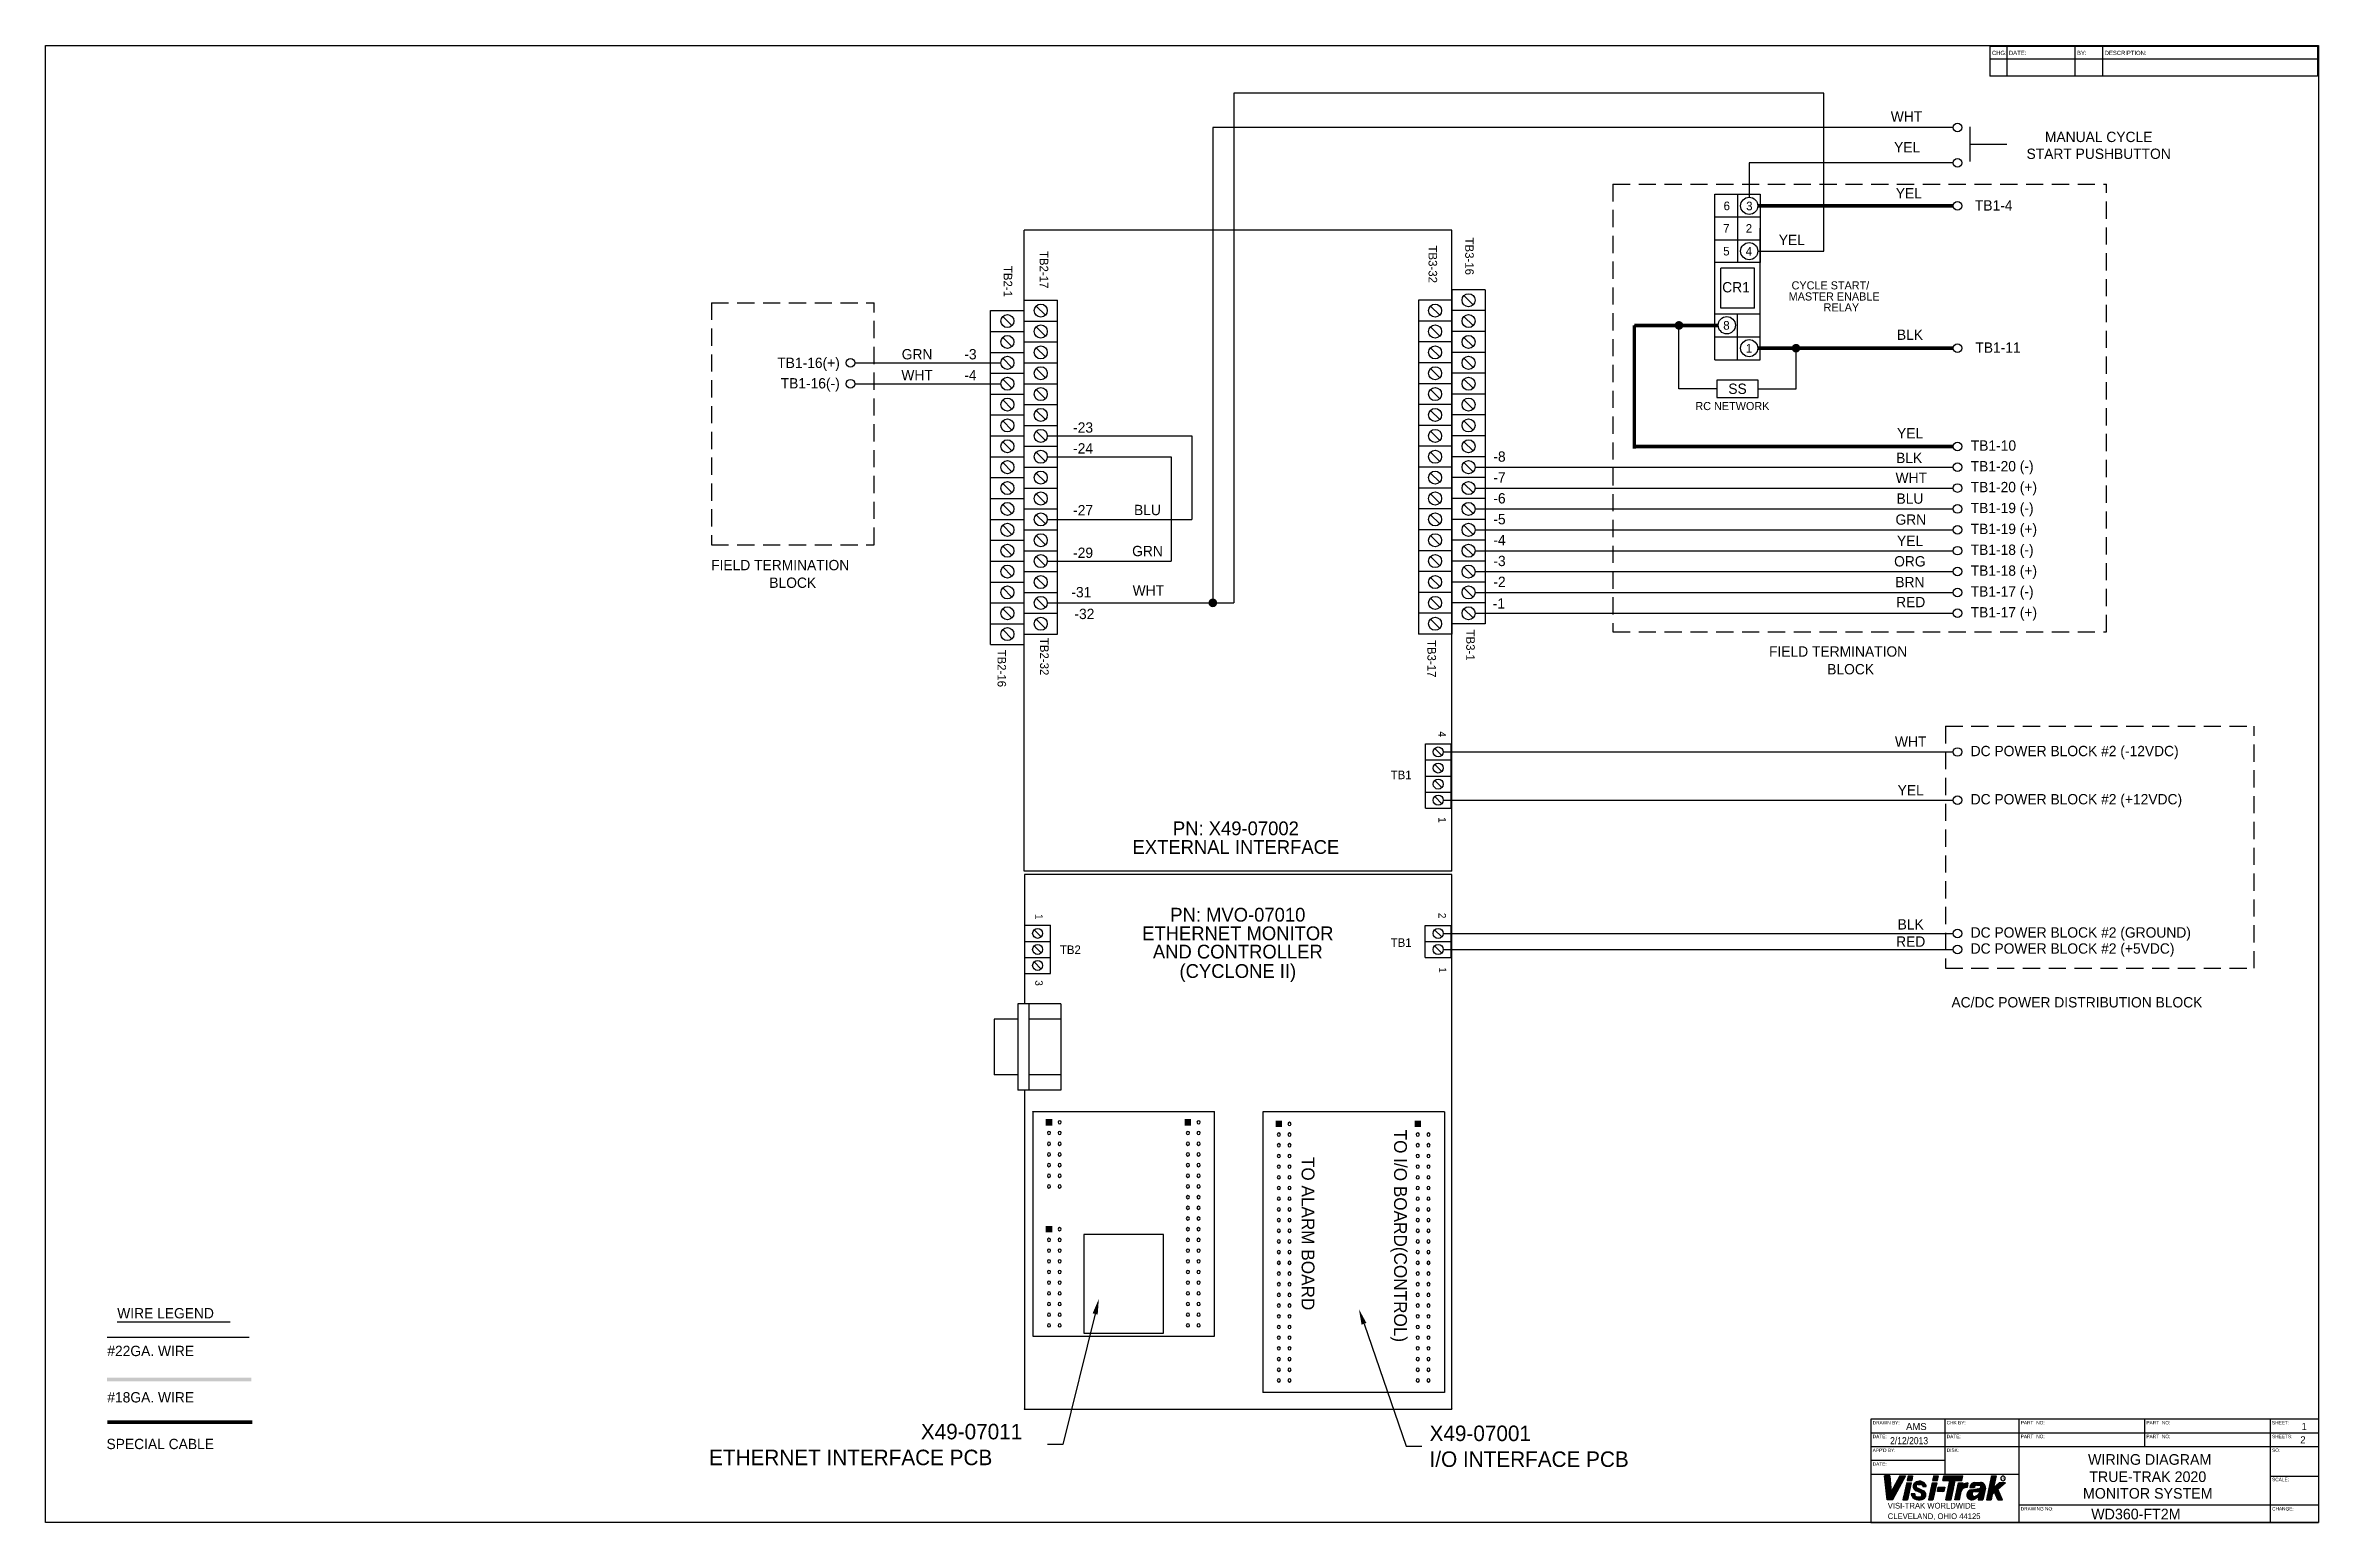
# Model space of a CAD drawing. Extents: x -174 to 511, y -146 to 77.
# Drawn here: x -12.69 to 20.32, y -146.17 to -124.72 of the extents above; entities that cross this region are included whole.
import ezdxf
from ezdxf.enums import TextEntityAlignment as Align

# ---------------------------------------------------------------- set-up
doc = ezdxf.new("R2010")
doc.units = 0
doc.header["$MEASUREMENT"] = 0
doc.linetypes.add('HIDDEN', pattern=[0.375, 0.25, -0.125])
doc.layers.get('0').update_dxf_attribs({"linetype": 'CONTINUOUS'})
for name, color, linetype in [('1', 3, 'CONTINUOUS'), ('1-TOP', 6, 'CONTINUOUS'), ('2-BOTTOM', 7, 'CONTINUOUS'), ('3-SILK1', 9, 'CONTINUOUS'), ('5-BORDERS_PHO', 15, 'CONTINUOUS'), ('TERMINALS', 3, 'CONTINUOUS'), ('TITLE', 2, 'CONTINUOUS')]:
    doc.layers.add(name, color=color, linetype=linetype)

msp = doc.modelspace()

# ---------------------------------------------------------------- texts
at = {"color": 3, "linetype": 'Continuous', "ltscale": 0.3}
for s, p in [('FIELD TERMINATION', (-3.025, -132.344)), ('BLOCK', (-2.18, -132.6)), ('FIELD TERMINATION', (12.339, -133.599)), ('BLOCK', (13.184, -133.856)), ('AC/DC POWER DISTRIBUTION BLOCK', (14.988, -138.693))]:
    msp.add_text(s, height=0.15, dxfattribs=at).set_placement(p)
at = {"color": 3, "linetype": 'Continuous'}
for s, p in [('TO I/O BOARD(CONTROL)', (6.893, -140.467)), ('TO ALARM BOARD', (5.551, -140.863))]:
    msp.add_text(s, height=0.18625, rotation=270, dxfattribs=at).set_placement(p)
at = {"color": 3}
for s, p in [('X49-07011', (0.021, -144.965)), ('X49-07001', (7.409, -144.99)), ('ETHERNET INTERFACE PCB', (-3.054, -145.34)), ('I/O INTERFACE PCB', (7.409, -145.365))]:
    msp.add_text(s, height=0.225, dxfattribs=at).set_placement(p)
at = {"layer": '1'}
for s, p in [('WHT', (14.335, -125.83)), ('MANUAL CYCLE', (17.126, -126.126)), ('YEL', (14.345, -126.276)), ('START PUSHBUTTON', (17.126, -126.371)), ('TB1-4', (15.602, -127.121)), ('YEL', (12.67, -127.622)), ('TB1-11', (15.664, -129.185)), ('GRN', (-0.034, -129.282)), ('WHT', (-0.034, -129.585)), ('BLK', (14.374, -130.787)), ('WHT', (14.405, -131.076)), ('BLU', (14.385, -131.378)), ('BLU', (3.312, -131.544)), ('GRN', (14.398, -131.683)), ('GRN', (3.312, -132.14)), ('YEL', (14.387, -131.992)), ('ORG', (14.384, -132.289)), ('WHT', (3.325, -132.711)), ('BRN', (14.385, -132.591)), ('RED', (14.396, -132.881)), ('WHT', (14.396, -134.908)), ('YEL', (14.396, -135.613)), ('BLK', (14.396, -137.561)), ('RED', (14.396, -137.811))]:
    msp.add_text(s, height=0.15, dxfattribs=at).set_placement(p, align=Align.CENTER)
for s, height, p in [('6', 0.125, (11.725, -127.053)), ('3', 0.125, (12.053, -127.054)), ('7', 0.125, (11.719, -127.379)), ('2', 0.125, (12.047, -127.379)), ('5', 0.125, (11.719, -127.711)), ('4', 0.125, (12.047, -127.711)), ('8', 0.125, (11.72, -128.788)), ('1', 0.125, (12.047, -129.121)), ('SS', 0.15, (11.881, -129.708))]:
    msp.add_text(s, height=height, dxfattribs=at).set_placement(p, align=Align.MIDDLE)
for s, p in [('YEL', (14.559, -126.944)), ('CR1', (12.06, -128.309)), ('BLK', (14.575, -128.999)), ('YEL', (14.577, -130.429))]:
    msp.add_text(s, height=0.15, dxfattribs=at).set_placement(p, align=Align.RIGHT)
for s, height, p in [('MASTER ENABLE', 0.11768, (12.624, -128.427)), ('CYCLE START/', 0.11768, (12.666, -128.266)), ('RELAY', 0.1177, (13.131, -128.585)), ('RC NETWORK', 0.1177, (11.269, -130.018)), ('-8', 0.15, (8.335, -130.768)), ('TB1-10', 0.15, (15.269, -130.608)), ('-7', 0.15, (8.335, -131.071)), ('-6', 0.15, (8.335, -131.374)), ('-5', 0.15, (8.335, -131.677)), ('-4', 0.15, (8.335, -131.98)), ('-3', 0.15, (8.335, -132.284)), ('-2', 0.15, (8.335, -132.587)), ('-1', 0.15, (8.327, -132.901)), ('WIRE LEGEND', 0.15, (-11.65, -143.208)), ('#22GA. WIRE', 0.15, (-11.794, -143.756)), ('#18GA. WIRE', 0.15, (-11.794, -144.429)), ('SPECIAL CABLE', 0.15, (-11.806, -145.107))]:
    msp.add_text(s, height=height, dxfattribs=at).set_placement(p)
for s, p in [('TB1-16(+)', (-1.156, -129.332)), ('-3', (0.83, -129.207)), ('TB1-16(-)', (-1.157, -129.629)), ('-4', (0.83, -129.51)), ('-23', (2.522, -130.271)), ('-24', (2.522, -130.574)), ('-27', (2.522, -131.472)), ('-29', (2.522, -132.09)), ('-31', (2.497, -132.662)), ('-32', (2.541, -132.978))]:
    msp.add_text(s, height=0.15, dxfattribs=at).set_placement(p, align=Align.MIDDLE_RIGHT)
for s, p in [('TB1-20 (-)', (15.267, -130.833)), ('TB1-20 (+)', (15.267, -131.136)), ('TB1-19 (-)', (15.267, -131.44)), ('TB1-19 (+)', (15.267, -131.743)), ('TB1-18 (-)', (15.267, -132.046)), ('TB1-18 (+)', (15.267, -132.349)), ('TB1-17 (-)', (15.267, -132.652)), ('TB1-17 (+)', (15.267, -132.955)), ('DC POWER BLOCK #2 (-12VDC)', (15.267, -134.969)), ('DC POWER BLOCK #2 (+12VDC)', (15.267, -135.669)), ('DC POWER BLOCK #2 (GROUND)', (15.267, -137.604)), ('DC POWER BLOCK #2 (+5VDC)', (15.267, -137.837))]:
    msp.add_text(s, height=0.15, dxfattribs=at).set_placement(p, align=Align.MIDDLE_LEFT)
at = {"layer": '1', "color": 3}
for s, p in [('PN: X49-07002', (4.596, -136.092)), ('EXTERNAL INTERFACE', (4.596, -136.363)), ('PN: MVO-07010', (4.624, -137.346)), ('ETHERNET MONITOR', (4.624, -137.616)), ('AND CONTROLLER', (4.624, -137.882)), ('(CYCLONE II)', (4.624, -138.189))]:
    msp.add_text(s, height=0.2, dxfattribs=at).set_placement(p, align=Align.MIDDLE)
at = {"layer": '1', "color": 7}
for s, height, p in [('AMS', 0.103, (14.329, -144.83)), ('2', 0.103, (20.054, -145.023)), ('1', 0.103, (20.073, -144.829)), ('VISI-TRAK WORLDWIDE', 0.08313, (14.063, -145.97)), ('CLEVELAND, OHIO 44125', 0.08313, (14.063, -146.123)), ('WD360-FT2M', 0.1545, (17.018, -146.127))]:
    msp.add_text(s, height=height, dxfattribs=at).set_placement(p)
at = {"layer": '1', "color": 7, "width": 0.9}
msp.add_text('2/12/2013', height=0.103, dxfattribs=at).set_placement((14.097, -145.036))
at = {"layer": '1', "color": 7}
for s, p in [('WIRING DIAGRAM', (17.867, -145.257)), ('TRUE-TRAK 2020', (17.839, -145.507)), ('MONITOR SYSTEM', (17.839, -145.749))]:
    msp.add_text(s, height=0.1545, dxfattribs=at).set_placement(p, align=Align.MIDDLE)
at = {"layer": '1-TOP', "color": 3, "linetype": 'Continuous'}
for s, p in [('TB2-17', (1.747, -127.707)), ('TB3-32', (7.394, -127.628)), ('TB3-16', (7.926, -127.512)), ('TB2-1', (1.223, -127.924)), ('TB2-32', (1.753, -133.326)), ('TB3-17', (7.378, -133.356)), ('TB3-1', (7.941, -133.205)), ('TB2-16', (1.134, -133.496))]:
    msp.add_text(s, height=0.1242, rotation=270, dxfattribs=at).set_placement(p)
for s, p in [('TB1', (6.844, -135.378)), ('TB2', (2.04, -137.917)), ('TB1', (6.844, -137.813))]:
    msp.add_text(s, height=0.1242, dxfattribs=at).set_placement(p)
at = {"layer": '3-SILK1', "color": 3}
for s, p in [('4', (7.537, -134.683)), ('1', (7.537, -135.93)), ('2', (7.537, -137.319)), ('1', (1.683, -137.336)), ('3', (1.682, -138.298)), ('1', (7.545, -138.11))]:
    msp.add_text(s, height=0.109, rotation=270, dxfattribs=at).set_placement(p)
at = {"layer": 'TITLE', "color": 7}
for s, height, p in [('CHG:', 0.0618, (15.576, -124.862)), ('DATE:', 0.0618, (15.823, -124.862)), ('BY:', 0.0618, (16.812, -124.862)), ('DESCRIPTION:', 0.0618, (17.214, -124.862)), ('DRAWN BY:', 0.05, (13.844, -144.748)), ('DATE:', 0.05, (13.844, -144.948)), ('CHK BY:', 0.05, (14.919, -144.748)), ('DATE:', 0.05, (14.919, -144.948)), ('PART', 0.05, (15.994, -144.748)), ('PART', 0.05, (15.994, -144.948)), ('NO:', 0.05, (16.219, -144.748)), ('NO:', 0.05, (16.219, -144.948)), ('PART', 0.05, (17.819, -144.748)), ('PART', 0.05, (17.819, -144.948)), ('NO:', 0.05, (18.044, -144.748)), ('NO:', 0.05, (18.044, -144.748)), ('NO:', 0.05, (18.044, -144.948)), ('NO:', 0.05, (18.044, -144.948)), ('SHEET:', 0.05, (19.644, -144.748)), ('SHEETS:', 0.05, (19.644, -144.948)), ("APP'D BY:", 0.05, (13.844, -145.148)), ('DISK:', 0.05, (14.919, -145.148)), ('SO:', 0.05, (19.644, -145.148)), ('DATE:', 0.05, (13.844, -145.348)), ('R', 0.0289, (15.727, -145.546)), ('SCALE:', 0.05, (19.644, -145.573)), ('DRAWING NO:', 0.05, (15.994, -145.998)), ('CHANGE:', 0.05, (19.644, -145.998))]:
    msp.add_text(s, height=height, dxfattribs=at).set_placement(p)

# ---------------------------------------------------------------- linework, layer by layer
at = {"color": 7}
for p, q in [((20.304, -124.739), (20.304, -125.171)), ((7.608, -134.983), (15.013, -134.983)), ((7.608, -135.683), (15.013, -135.683)), ((7.606, -137.618), (15.013, -137.618)), ((7.606, -137.851), (15.013, -137.851)), ((2.055, -138.642), (1.43, -138.642)), ((1.43, -138.642), (1.43, -139.892)), ((1.43, -138.861), (1.087, -138.861)), ((2.055, -138.861), (1.587, -138.861)), ((1.43, -139.673), (1.087, -139.673)), ((2.055, -139.892), (1.43, -139.892)), ((2.055, -139.673), (1.587, -139.673)), ((20.319, -144.673), (20.319, -146.173)), ((13.819, -146.173), (20.319, -146.173))]:
    msp.add_line(p, q, dxfattribs=at)
for p, q in [((9.944, -125.415), (4.564, -125.415)), ((4.564, -125.415), (4.564, -132.818)), ((10.214, -125.415), (9.944, -125.415)), ((13.133, -125.415), (10.214, -125.415)), ((13.133, -127.71), (13.133, -125.415)), ((9.944, -125.915), (4.261, -125.915)), ((4.261, -125.915), (4.261, -132.818)), ((10.214, -125.915), (9.944, -125.915)), ((12.176, -125.915), (10.214, -125.915)), ((15.013, -125.915), (12.176, -125.915)), ((15.261, -126.407), (15.261, -125.907)), ((12.051, -126.426), (12.051, -126.927)), ((15.013, -126.426), (12.051, -126.426)), ((15.261, -126.157), (15.793, -126.157)), ((11.554, -129.287), (11.554, -126.882)), ((11.554, -126.882), (12.211, -126.882)), ((11.883, -126.882), (11.883, -127.877)), ((14.013, -127.052), (12.176, -127.052)), ((12.211, -126.882), (12.211, -127.877)), ((15.013, -127.052), (14.013, -127.052)), ((11.554, -127.213), (12.211, -127.213)), ((12.211, -128.623), (12.211, -127.378)), ((11.554, -127.545), (12.211, -127.545)), ((12.176, -127.71), (13.133, -127.71)), ((12.211, -127.877), (11.554, -127.877)), ((12.128, -127.957), (11.637, -127.957)), ((11.637, -128.539), (11.637, -127.957)), ((12.128, -128.539), (12.128, -127.957)), ((12.211, -128.623), (11.554, -128.623)), ((12.128, -128.539), (11.637, -128.539)), ((11.883, -129.287), (11.883, -128.623)), ((12.211, -129.287), (12.211, -128.623)), ((10.381, -128.789), (11.593, -128.789)), ((11.031, -129.708), (11.031, -128.789)), ((11.554, -128.954), (12.211, -128.954)), ((-0.938, -129.332), (1.183, -129.332)), ((11.554, -129.287), (12.211, -129.287)), ((12.175, -129.119), (15.013, -129.119)), ((12.731, -129.708), (12.731, -129.119)), ((-0.938, -129.635), (1.183, -129.635)), ((11.581, -129.708), (11.031, -129.708)), ((11.581, -129.583), (11.581, -129.833)), ((12.181, -129.583), (11.581, -129.583)), ((12.181, -129.833), (12.181, -129.583)), ((12.181, -129.708), (12.731, -129.708)), ((11.581, -129.833), (12.181, -129.833)), ((1.858, -130.393), (3.958, -130.393)), ((3.958, -130.393), (3.958, -131.605)), ((1.858, -130.696), (3.655, -130.696)), ((3.655, -130.696), (3.655, -132.211)), ((8.07, -130.847), (15.013, -130.847)), ((8.07, -131.15), (15.013, -131.15)), ((1.858, -131.605), (3.958, -131.605)), ((8.07, -131.454), (15.013, -131.454)), ((8.07, -131.757), (15.013, -131.757)), ((1.858, -132.211), (3.655, -132.211)), ((8.07, -132.06), (15.013, -132.06)), ((8.07, -132.363), (15.013, -132.363)), ((8.07, -132.666), (15.013, -132.666)), ((1.858, -132.818), (4.564, -132.818)), ((8.07, -132.969), (15.013, -132.969)), ((-11.65, -143.258), (-10.012, -143.258)), ((-11.796, -143.482), (-9.734, -143.482))]:
    msp.add_line(p, q)
at = {"linetype": 'HIDDEN'}
for p, q in [((10.072, -126.737), (10.072, -133.24)), ((10.072, -126.737), (17.242, -126.737)), ((17.242, -133.24), (17.242, -126.737)), ((-3.021, -128.459), (-3.021, -131.974)), ((-3.021, -128.459), (-0.659, -128.459)), ((-0.659, -131.974), (-0.659, -128.459)), ((-3.021, -131.974), (-0.659, -131.974)), ((10.072, -133.24), (17.242, -133.24)), ((14.901, -134.609), (14.901, -138.124)), ((14.901, -134.609), (19.383, -134.609)), ((19.383, -138.124), (19.383, -134.609)), ((14.901, -138.124), (19.383, -138.124))]:
    msp.add_line(p, q, dxfattribs=at)
at = {"color": 7, "linetype": 'Continuous'}
for p, q in [((4.987, -140.209), (4.987, -144.284)), ((7.625, -140.209), (4.987, -140.209)), ((7.625, -140.209), (7.625, -144.284)), ((7.625, -144.284), (4.987, -144.284))]:
    msp.add_line(p, q, dxfattribs=at)
at = {"const_width": 0.05}
for points in [[(12.176, -127.052), (15.013, -127.052)], [(11.593, -128.789), (10.381, -128.789)], [(10.381, -128.789), (10.381, -130.579)], [(12.175, -129.119), (15.013, -129.119)], [(15.013, -130.547), (10.381, -130.547)]]:
    msp.add_lwpolyline(points, dxfattribs=at)
at = {"const_width": 0.0625}
for points in [[(11.031, -128.82, 1), (11.031, -128.757, 1)], [(12.731, -129.15, 1), (12.731, -129.088, 1)], [(4.261, -132.849, 1), (4.261, -132.786, 1)]]:
    msp.add_lwpolyline(points, format="xyb", close=True, dxfattribs=at)
at = {"color": 7}
for points in [[(2.552, -143.144), (2.084, -145.04), (1.859, -145.04)], [(6.457, -143.287), (7.071, -145.065), (7.296, -145.065)]]:
    msp.add_lwpolyline(points, dxfattribs=at)
at = {"linetype": 'HIDDEN', "const_width": 0.05}
msp.add_lwpolyline([(-11.793, -144.716), (-9.689, -144.716)], dxfattribs=at)
for centre, radius in [((15.076, -125.915), 0.0625), ((15.076, -126.426), 0.0625), ((12.051, -127.052), 0.125), ((15.076, -127.052), 0.0625), ((12.051, -127.71), 0.125), ((11.725, -128.786), 0.125), ((12.05, -129.119), 0.125), ((15.076, -129.119), 0.0625), ((-1, -129.332), 0.0625), ((-1, -129.635), 0.0625), ((15.076, -130.547), 0.0625), ((15.076, -130.847), 0.0625), ((15.076, -131.15), 0.0625), ((15.076, -131.454), 0.0625), ((15.076, -131.757), 0.0625), ((15.076, -132.06), 0.0625), ((15.076, -132.363), 0.0625), ((15.076, -132.666), 0.0625), ((15.076, -132.969), 0.0625), ((15.076, -134.983), 0.0625), ((15.076, -135.683), 0.0625), ((15.076, -137.618), 0.0625), ((15.076, -137.851), 0.0625)]:
    msp.add_circle(centre, radius)
at = {"color": 7}
for centre, radius, start, end in [((1.648, -140.206), 0.000388, 90, 270), ((1.648, -140.206), 0.000388, 270, 90), ((1.648, -140.206), 0.000388, 90, 270), ((1.648, -140.206), 0.000388, 270, 90), ((1.648, -140.206), 0.000388, 90, 270), ((1.648, -140.206), 0.000388, 270, 90), ((1.648, -140.206), 0.000388, 90, 270), ((1.648, -140.206), 0.000388, 270, 90), ((1.881, -140.516), 0.0233, 90, 270), ((1.881, -140.516), 0.0233, 270, 90), ((2.036, -140.361), 0.0233, 90, 270), ((2.036, -140.516), 0.0233, 90, 270), ((2.036, -140.361), 0.0233, 270, 90), ((2.036, -140.516), 0.0233, 270, 90), ((3.899, -140.516), 0.0233, 90, 270), ((3.899, -140.516), 0.0233, 270, 90), ((4.054, -140.361), 0.0233, 90, 270), ((4.054, -140.516), 0.0233, 90, 270), ((4.054, -140.361), 0.0233, 270, 90), ((4.054, -140.516), 0.0233, 270, 90), ((5.22, -140.539), 0.0233, 90, 270), ((5.22, -140.539), 0.0233, 270, 90), ((5.375, -140.384), 0.0233, 90, 270), ((5.375, -140.539), 0.0233, 90, 270), ((5.375, -140.384), 0.0233, 270, 90), ((5.375, -140.539), 0.0233, 270, 90), ((7.237, -140.539), 0.0233, 90, 270), ((7.237, -140.539), 0.0233, 270, 90), ((7.393, -140.539), 0.0233, 90, 270), ((7.393, -140.539), 0.0233, 270, 90), ((1.881, -140.672), 0.0233, 90, 270), ((1.881, -140.827), 0.0233, 90, 270), ((1.881, -140.982), 0.0233, 90, 270), ((1.881, -140.672), 0.0233, 270, 90), ((1.881, -140.827), 0.0233, 270, 90), ((1.881, -140.982), 0.0233, 270, 90), ((2.036, -140.672), 0.0233, 90, 270), ((2.036, -140.827), 0.0233, 90, 270), ((2.036, -140.982), 0.0233, 90, 270), ((2.036, -140.672), 0.0233, 270, 90), ((2.036, -140.827), 0.0233, 270, 90), ((2.036, -140.982), 0.0233, 270, 90), ((3.899, -140.672), 0.0233, 90, 270), ((3.899, -140.827), 0.0233, 90, 270), ((3.899, -140.982), 0.0233, 90, 270), ((3.899, -140.672), 0.0233, 270, 90), ((3.899, -140.827), 0.0233, 270, 90), ((3.899, -140.982), 0.0233, 270, 90), ((4.054, -140.672), 0.0233, 90, 270), ((4.054, -140.827), 0.0233, 90, 270), ((4.054, -140.982), 0.0233, 90, 270), ((4.054, -140.672), 0.0233, 270, 90), ((4.054, -140.827), 0.0233, 270, 90), ((4.054, -140.982), 0.0233, 270, 90), ((5.22, -140.694), 0.0233, 90, 270), ((5.22, -140.85), 0.0233, 90, 270), ((5.22, -140.694), 0.0233, 270, 90), ((5.22, -140.85), 0.0233, 270, 90), ((5.375, -140.694), 0.0233, 90, 270), ((5.375, -140.85), 0.0233, 90, 270), ((5.375, -140.694), 0.0233, 270, 90), ((5.375, -140.85), 0.0233, 270, 90), ((7.237, -140.694), 0.0233, 90, 270), ((7.237, -140.85), 0.0233, 90, 270), ((7.237, -140.694), 0.0233, 270, 90), ((7.237, -140.85), 0.0233, 270, 90), ((7.393, -140.694), 0.0233, 90, 270), ((7.393, -140.85), 0.0233, 90, 270), ((7.393, -140.694), 0.0233, 270, 90), ((7.393, -140.85), 0.0233, 270, 90), ((1.881, -141.137), 0.0233, 90, 270), ((1.881, -141.292), 0.0233, 90, 270), ((1.881, -141.137), 0.0233, 270, 90), ((1.881, -141.292), 0.0233, 270, 90), ((2.036, -141.137), 0.0233, 90, 270), ((2.036, -141.292), 0.0233, 90, 270), ((2.036, -141.137), 0.0233, 270, 90), ((2.036, -141.292), 0.0233, 270, 90), ((3.899, -141.137), 0.0233, 90, 270), ((3.899, -141.292), 0.0233, 90, 270), ((3.899, -141.137), 0.0233, 270, 90), ((3.899, -141.292), 0.0233, 270, 90), ((4.054, -141.137), 0.0233, 90, 270), ((4.054, -141.292), 0.0233, 90, 270), ((4.054, -141.137), 0.0233, 270, 90), ((4.054, -141.292), 0.0233, 270, 90), ((5.22, -141.005), 0.0233, 90, 270), ((5.22, -141.16), 0.0233, 90, 270), ((5.22, -141.005), 0.0233, 270, 90), ((5.22, -141.16), 0.0233, 270, 90), ((5.375, -141.005), 0.0233, 90, 270), ((5.375, -141.16), 0.0233, 90, 270), ((5.375, -141.005), 0.0233, 270, 90), ((5.375, -141.16), 0.0233, 270, 90), ((7.237, -141.005), 0.0233, 90, 270), ((7.237, -141.16), 0.0233, 90, 270), ((7.237, -141.005), 0.0233, 270, 90), ((7.237, -141.16), 0.0233, 270, 90), ((7.393, -141.005), 0.0233, 90, 270), ((7.393, -141.16), 0.0233, 90, 270), ((7.393, -141.005), 0.0233, 270, 90), ((7.393, -141.16), 0.0233, 270, 90), ((3.899, -141.448), 0.0233, 90, 270), ((3.899, -141.603), 0.0233, 90, 270), ((3.899, -141.448), 0.0233, 270, 90), ((3.899, -141.603), 0.0233, 270, 90), ((4.054, -141.448), 0.0233, 90, 270), ((4.054, -141.603), 0.0233, 90, 270), ((4.054, -141.448), 0.0233, 270, 90), ((4.054, -141.603), 0.0233, 270, 90), ((5.22, -141.315), 0.0233, 90, 270), ((5.22, -141.47), 0.0233, 90, 270), ((5.22, -141.626), 0.0233, 90, 270), ((5.22, -141.315), 0.0233, 270, 90), ((5.22, -141.47), 0.0233, 270, 90), ((5.22, -141.626), 0.0233, 270, 90), ((5.375, -141.315), 0.0233, 90, 270), ((5.375, -141.47), 0.0233, 90, 270), ((5.375, -141.626), 0.0233, 90, 270), ((5.375, -141.315), 0.0233, 270, 90), ((5.375, -141.47), 0.0233, 270, 90), ((5.375, -141.626), 0.0233, 270, 90), ((7.237, -141.315), 0.0233, 90, 270), ((7.237, -141.47), 0.0233, 90, 270), ((7.237, -141.626), 0.0233, 90, 270), ((7.237, -141.315), 0.0233, 270, 90), ((7.237, -141.47), 0.0233, 270, 90), ((7.237, -141.626), 0.0233, 270, 90), ((7.393, -141.315), 0.0233, 90, 270), ((7.393, -141.47), 0.0233, 90, 270), ((7.393, -141.626), 0.0233, 90, 270), ((7.393, -141.315), 0.0233, 270, 90), ((7.393, -141.47), 0.0233, 270, 90), ((7.393, -141.626), 0.0233, 270, 90), ((2.036, -141.913), 0.0233, 90, 270), ((2.036, -141.913), 0.0233, 270, 90), ((3.899, -141.758), 0.0233, 90, 270), ((3.899, -141.913), 0.0233, 90, 270), ((3.899, -141.758), 0.0233, 270, 90), ((3.899, -141.913), 0.0233, 270, 90), ((4.054, -141.758), 0.0233, 90, 270), ((4.054, -141.913), 0.0233, 90, 270), ((4.054, -141.758), 0.0233, 270, 90), ((4.054, -141.913), 0.0233, 270, 90), ((5.22, -141.781), 0.0233, 90, 270), ((5.22, -141.936), 0.0233, 90, 270), ((5.22, -141.781), 0.0233, 270, 90), ((5.22, -141.936), 0.0233, 270, 90), ((5.375, -141.781), 0.0233, 90, 270), ((5.375, -141.936), 0.0233, 90, 270), ((5.375, -141.781), 0.0233, 270, 90), ((5.375, -141.936), 0.0233, 270, 90), ((7.237, -141.781), 0.0233, 90, 270), ((7.237, -141.936), 0.0233, 90, 270), ((7.237, -141.781), 0.0233, 270, 90), ((7.237, -141.936), 0.0233, 270, 90), ((7.393, -141.781), 0.0233, 90, 270), ((7.393, -141.936), 0.0233, 90, 270), ((7.393, -141.781), 0.0233, 270, 90), ((7.393, -141.936), 0.0233, 270, 90), ((1.881, -142.069), 0.0233, 90, 270), ((1.881, -142.224), 0.0233, 90, 270), ((1.881, -142.069), 0.0233, 270, 90), ((1.881, -142.224), 0.0233, 270, 90), ((2.036, -142.069), 0.0233, 90, 270), ((2.036, -142.224), 0.0233, 90, 270), ((2.036, -142.069), 0.0233, 270, 90), ((2.036, -142.224), 0.0233, 270, 90), ((3.899, -142.069), 0.0233, 90, 270), ((3.899, -142.224), 0.0233, 90, 270), ((3.899, -142.069), 0.0233, 270, 90), ((3.899, -142.224), 0.0233, 270, 90), ((4.054, -142.069), 0.0233, 90, 270), ((4.054, -142.224), 0.0233, 90, 270), ((4.054, -142.069), 0.0233, 270, 90), ((4.054, -142.224), 0.0233, 270, 90), ((5.22, -142.091), 0.0233, 90, 270), ((5.22, -142.246), 0.0233, 90, 270), ((5.22, -142.091), 0.0233, 270, 90), ((5.22, -142.246), 0.0233, 270, 90), ((5.375, -142.091), 0.0233, 90, 270), ((5.375, -142.246), 0.0233, 90, 270), ((5.375, -142.091), 0.0233, 270, 90), ((5.375, -142.246), 0.0233, 270, 90), ((7.237, -142.091), 0.0233, 90, 270), ((7.237, -142.246), 0.0233, 90, 270), ((7.237, -142.091), 0.0233, 270, 90), ((7.237, -142.246), 0.0233, 270, 90), ((7.393, -142.091), 0.0233, 90, 270), ((7.393, -142.246), 0.0233, 90, 270), ((7.393, -142.091), 0.0233, 270, 90), ((7.393, -142.246), 0.0233, 270, 90), ((1.881, -142.379), 0.0233, 90, 270), ((1.881, -142.534), 0.0233, 90, 270), ((1.881, -142.379), 0.0233, 270, 90), ((1.881, -142.534), 0.0233, 270, 90), ((2.036, -142.379), 0.0233, 90, 270), ((2.036, -142.534), 0.0233, 90, 270), ((2.036, -142.379), 0.0233, 270, 90), ((2.036, -142.534), 0.0233, 270, 90), ((3.899, -142.379), 0.0233, 90, 270), ((3.899, -142.534), 0.0233, 90, 270), ((3.899, -142.379), 0.0233, 270, 90), ((3.899, -142.534), 0.0233, 270, 90), ((4.054, -142.379), 0.0233, 90, 270), ((4.054, -142.534), 0.0233, 90, 270), ((4.054, -142.379), 0.0233, 270, 90), ((4.054, -142.534), 0.0233, 270, 90), ((5.22, -142.402), 0.0233, 90, 270), ((5.22, -142.557), 0.0233, 90, 270), ((5.22, -142.402), 0.0233, 270, 90), ((5.22, -142.557), 0.0233, 270, 90), ((5.375, -142.402), 0.0233, 90, 270), ((5.375, -142.557), 0.0233, 90, 270), ((5.375, -142.402), 0.0233, 270, 90), ((5.375, -142.557), 0.0233, 270, 90), ((7.237, -142.402), 0.0233, 90, 270), ((7.237, -142.557), 0.0233, 90, 270), ((7.237, -142.402), 0.0233, 270, 90), ((7.237, -142.557), 0.0233, 270, 90), ((7.393, -142.402), 0.0233, 90, 270), ((7.393, -142.557), 0.0233, 90, 270), ((7.393, -142.402), 0.0233, 270, 90), ((7.393, -142.557), 0.0233, 270, 90), ((1.881, -142.689), 0.0233, 90, 270), ((1.881, -142.845), 0.0233, 90, 270), ((1.881, -142.689), 0.0233, 270, 90), ((1.881, -142.845), 0.0233, 270, 90), ((2.036, -142.689), 0.0233, 90, 270), ((2.036, -142.845), 0.0233, 90, 270), ((2.036, -142.689), 0.0233, 270, 90), ((2.036, -142.845), 0.0233, 270, 90), ((3.899, -142.689), 0.0233, 90, 270), ((3.899, -142.845), 0.0233, 90, 270), ((3.899, -142.689), 0.0233, 270, 90), ((3.899, -142.845), 0.0233, 270, 90), ((4.054, -142.689), 0.0233, 90, 270), ((4.054, -142.845), 0.0233, 90, 270), ((4.054, -142.689), 0.0233, 270, 90), ((4.054, -142.845), 0.0233, 270, 90), ((5.22, -142.712), 0.0233, 90, 270), ((5.22, -142.867), 0.0233, 90, 270), ((5.22, -142.712), 0.0233, 270, 90), ((5.22, -142.867), 0.0233, 270, 90), ((5.375, -142.712), 0.0233, 90, 270), ((5.375, -142.867), 0.0233, 90, 270), ((5.375, -142.712), 0.0233, 270, 90), ((5.375, -142.867), 0.0233, 270, 90), ((7.237, -142.712), 0.0233, 90, 270), ((7.237, -142.867), 0.0233, 90, 270), ((7.237, -142.712), 0.0233, 270, 90), ((7.237, -142.867), 0.0233, 270, 90), ((7.393, -142.712), 0.0233, 90, 270), ((7.393, -142.867), 0.0233, 90, 270), ((7.393, -142.712), 0.0233, 270, 90), ((7.393, -142.867), 0.0233, 270, 90), ((1.881, -143), 0.0233, 90, 270), ((1.881, -143.155), 0.0233, 90, 270), ((1.881, -143), 0.0233, 270, 90), ((1.881, -143.155), 0.0233, 270, 90), ((2.036, -143), 0.0233, 90, 270), ((2.036, -143.155), 0.0233, 90, 270), ((2.036, -143), 0.0233, 270, 90), ((2.036, -143.155), 0.0233, 270, 90), ((3.899, -143), 0.0233, 90, 270), ((3.899, -143.155), 0.0233, 90, 270), ((3.899, -143), 0.0233, 270, 90), ((3.899, -143.155), 0.0233, 270, 90), ((4.054, -143), 0.0233, 90, 270), ((4.054, -143.155), 0.0233, 90, 270), ((4.054, -143), 0.0233, 270, 90), ((4.054, -143.155), 0.0233, 270, 90), ((5.22, -143.022), 0.0233, 90, 270), ((5.22, -143.178), 0.0233, 90, 270), ((5.22, -143.022), 0.0233, 270, 90), ((5.22, -143.178), 0.0233, 270, 90), ((5.375, -143.022), 0.0233, 90, 270), ((5.375, -143.178), 0.0233, 90, 270), ((5.375, -143.022), 0.0233, 270, 90), ((5.375, -143.178), 0.0233, 270, 90), ((7.237, -143.022), 0.0233, 90, 270), ((7.237, -143.178), 0.0233, 90, 270), ((7.237, -143.022), 0.0233, 270, 90), ((7.237, -143.178), 0.0233, 270, 90), ((7.393, -143.022), 0.0233, 90, 270), ((7.393, -143.178), 0.0233, 90, 270), ((7.393, -143.022), 0.0233, 270, 90), ((7.393, -143.178), 0.0233, 270, 90), ((1.648, -143.465), 0.000388, 90, 270), ((1.648, -143.465), 0.000388, 270, 90), ((1.648, -143.465), 0.000388, 90, 270), ((1.648, -143.465), 0.000388, 270, 90), ((1.881, -143.31), 0.0233, 90, 270), ((1.881, -143.31), 0.0233, 270, 90), ((2.036, -143.31), 0.0233, 90, 270), ((2.036, -143.31), 0.0233, 270, 90), ((3.899, -143.31), 0.0233, 90, 270), ((3.899, -143.31), 0.0233, 270, 90), ((4.054, -143.31), 0.0233, 90, 270), ((4.054, -143.31), 0.0233, 90, 270), ((4.054, -143.31), 0.0233, 90, 270), ((4.054, -143.31), 0.0233, 270, 90), ((4.054, -143.31), 0.0233, 270, 90), ((4.054, -143.31), 0.0233, 270, 90), ((5.22, -143.333), 0.0233, 90, 270), ((5.22, -143.488), 0.0233, 90, 270), ((5.22, -143.333), 0.0233, 270, 90), ((5.22, -143.488), 0.0233, 270, 90), ((5.375, -143.333), 0.0233, 90, 270), ((5.375, -143.488), 0.0233, 90, 270), ((5.375, -143.333), 0.0233, 270, 90), ((5.375, -143.488), 0.0233, 270, 90), ((7.237, -143.333), 0.0233, 90, 270), ((7.237, -143.488), 0.0233, 90, 270), ((7.237, -143.333), 0.0233, 270, 90), ((7.237, -143.488), 0.0233, 270, 90), ((7.393, -143.333), 0.0233, 90, 270), ((7.393, -143.488), 0.0233, 90, 270), ((7.393, -143.333), 0.0233, 270, 90), ((7.393, -143.488), 0.0233, 270, 90), ((5.22, -143.643), 0.0233, 90, 270), ((5.22, -143.799), 0.0233, 90, 270), ((5.22, -143.643), 0.0233, 270, 90), ((5.22, -143.799), 0.0233, 270, 90), ((5.375, -143.643), 0.0233, 90, 270), ((5.375, -143.799), 0.0233, 90, 270), ((5.375, -143.643), 0.0233, 270, 90), ((5.375, -143.799), 0.0233, 270, 90), ((7.237, -143.643), 0.0233, 90, 270), ((7.237, -143.799), 0.0233, 90, 270), ((7.237, -143.643), 0.0233, 270, 90), ((7.237, -143.799), 0.0233, 270, 90), ((7.393, -143.643), 0.0233, 90, 270), ((7.393, -143.799), 0.0233, 90, 270), ((7.393, -143.643), 0.0233, 270, 90), ((7.393, -143.799), 0.0233, 270, 90), ((5.22, -143.954), 0.0233, 90, 270), ((5.22, -144.109), 0.0233, 90, 270), ((5.22, -143.954), 0.0233, 270, 90), ((5.22, -144.109), 0.0233, 270, 90), ((5.375, -143.954), 0.0233, 90, 270), ((5.375, -144.109), 0.0233, 90, 270), ((5.375, -143.954), 0.0233, 270, 90), ((5.375, -144.109), 0.0233, 270, 90), ((7.237, -143.954), 0.0233, 90, 270), ((7.237, -144.109), 0.0233, 90, 270), ((7.237, -143.954), 0.0233, 270, 90), ((7.237, -144.109), 0.0233, 270, 90), ((7.393, -143.954), 0.0233, 90, 270), ((7.393, -144.109), 0.0233, 90, 270), ((7.393, -143.954), 0.0233, 270, 90), ((7.393, -144.109), 0.0233, 270, 90), ((1.524, -144.525), 0.00194, 90, 270), ((1.524, -144.525), 0.00194, 90, 270), ((1.524, -144.525), 0.00194, 90, 270), ((1.524, -144.525), 0.00194, 90, 270), ((1.524, -144.525), 0.00194, 270, 90), ((1.524, -144.525), 0.00194, 270, 90), ((1.524, -144.525), 0.00194, 270, 90), ((1.524, -144.525), 0.00194, 270, 90), ((7.732, -144.525), 0.00194, 90, 270), ((7.732, -144.525), 0.00194, 90, 270), ((7.732, -144.525), 0.00194, 90, 270), ((7.732, -144.525), 0.00194, 90, 270), ((7.732, -144.525), 0.00194, 270, 90), ((7.732, -144.525), 0.00194, 270, 90), ((7.732, -144.525), 0.00194, 270, 90), ((7.732, -144.525), 0.00194, 270, 90)]:
    msp.add_arc(centre, radius, start, end, dxfattribs=at)
for points in [[(1.928, -140.408), (1.835, -140.408), (1.928, -140.315), (1.835, -140.315)], [(3.945, -140.408), (3.852, -140.408), (3.945, -140.315), (3.852, -140.315)], [(5.266, -140.431), (5.173, -140.431), (5.266, -140.337), (5.173, -140.337)], [(7.284, -140.431), (7.191, -140.431), (7.284, -140.337), (7.191, -140.337)], [(1.928, -141.96), (1.835, -141.96), (1.928, -141.867), (1.835, -141.867)], [(2.516, -143.135), (2.606, -142.925), (2.589, -143.153)], [(6.421, -143.3), (6.383, -143.075), (6.492, -143.275)]]:
    msp.add_solid(points, dxfattribs=at)
msp.add_trace([(-11.801, -144.071), (-11.801, -144.121), (-9.701, -144.071), (-9.701, -144.121)])
at = {"layer": '1-TOP', "color": 7, "linetype": 'Continuous'}
for p, q in [((1.52, -136.716), (1.52, -127.404)), ((7.732, -127.404), (1.52, -127.404)), ((7.732, -136.716), (7.732, -127.404))]:
    msp.add_line(p, q, dxfattribs=at)
at = {"layer": '1-TOP', "color": 7}
for p, q in [((7.732, -136.764), (1.524, -136.764)), ((1.524, -136.764), (1.524, -138.642)), ((7.732, -144.525), (7.732, -136.764)), ((1.587, -138.642), (1.587, -139.892)), ((2.055, -138.642), (2.055, -139.892)), ((1.087, -138.861), (1.087, -139.673)), ((1.524, -139.892), (1.524, -144.525)), ((1.524, -144.525), (7.732, -144.525))]:
    msp.add_line(p, q, dxfattribs=at)
at = {"layer": '2-BOTTOM', "color": 7}
msp.add_line((7.732, -136.716), (1.52, -136.716), dxfattribs=at)
at = {"layer": '5-BORDERS_PHO', "color": 7}
for p, q in [((1.648, -140.206), (1.648, -143.465)), ((1.648, -140.206), (4.287, -140.206)), ((4.287, -143.465), (4.287, -140.206)), ((2.389, -141.989), (2.389, -143.425)), ((3.546, -141.989), (2.389, -141.989)), ((3.546, -143.425), (3.546, -141.989)), ((1.648, -143.465), (4.287, -143.465)), ((2.389, -143.425), (3.546, -143.425))]:
    msp.add_line(p, q, dxfattribs=at)
at = {"layer": 'TERMINALS', "color": 7}
for p, q in [((7.732, -128.271), (7.732, -129.635)), ((8.218, -128.271), (7.732, -128.271)), ((8.042, -128.489), (7.908, -128.355)), ((8.218, -128.271), (8.218, -128.574)), ((1.034, -128.877), (1.034, -128.574)), ((1.034, -128.574), (1.52, -128.574)), ((1.344, -128.792), (1.21, -128.659)), ((1.52, -128.422), (2.006, -128.422)), ((1.52, -128.725), (1.52, -128.422)), ((1.52, -128.725), (2.006, -128.725)), ((1.52, -129.029), (1.52, -128.725)), ((1.83, -128.641), (1.696, -128.507)), ((2.006, -132.06), (2.006, -128.422)), ((7.246, -128.422), (7.246, -129.635)), ((7.732, -128.422), (7.246, -128.422)), ((7.732, -128.725), (7.246, -128.725)), ((7.556, -128.641), (7.423, -128.507)), ((7.732, -128.422), (7.732, -128.725)), ((8.218, -128.574), (7.732, -128.574)), ((7.732, -128.725), (7.732, -129.029)), ((8.042, -128.792), (7.908, -128.659)), ((8.218, -128.574), (8.218, -128.877)), ((1.034, -129.18), (1.034, -128.877)), ((1.034, -128.877), (1.52, -128.877)), ((1.21, -128.962), (1.344, -129.095)), ((1.52, -129.029), (2.006, -129.029)), ((1.52, -129.332), (1.52, -129.029)), ((1.696, -128.81), (1.83, -128.944)), ((7.732, -129.029), (7.246, -129.029)), ((7.556, -128.944), (7.423, -128.81)), ((8.218, -128.877), (7.732, -128.877)), ((7.732, -129.029), (7.732, -129.332)), ((8.042, -129.095), (7.908, -128.962)), ((8.218, -128.877), (8.218, -129.18)), ((1.034, -129.483), (1.034, -129.18)), ((1.034, -129.18), (1.52, -129.18)), ((1.344, -129.399), (1.21, -129.265)), ((1.52, -129.332), (2.006, -129.332)), ((1.52, -129.635), (1.52, -129.332)), ((1.83, -129.247), (1.696, -129.113)), ((7.732, -129.332), (7.246, -129.332)), ((7.556, -129.247), (7.423, -129.113)), ((8.218, -129.18), (7.732, -129.18)), ((7.732, -129.332), (7.732, -129.635)), ((8.042, -129.399), (7.908, -129.265)), ((8.218, -129.18), (8.218, -129.483)), ((1.034, -129.786), (1.034, -129.483)), ((1.034, -129.483), (1.52, -129.483)), ((1.21, -129.568), (1.344, -129.702)), ((1.52, -129.938), (1.52, -129.635)), ((1.52, -129.635), (2.006, -129.635)), ((1.696, -129.416), (1.83, -129.55)), ((1.83, -129.853), (1.696, -129.72)), ((7.246, -129.635), (7.246, -133.272)), ((7.732, -129.635), (7.246, -129.635)), ((7.732, -129.635), (7.246, -129.635)), ((7.556, -129.55), (7.423, -129.416)), ((7.556, -129.853), (7.423, -129.72)), ((7.732, -129.483), (7.732, -131.908)), ((8.218, -129.483), (7.732, -129.483)), ((8.218, -129.483), (7.732, -129.483)), ((7.732, -129.635), (7.732, -129.938)), ((8.042, -129.702), (7.908, -129.568)), ((8.218, -129.483), (8.218, -129.786)), ((1.034, -130.089), (1.034, -129.786)), ((1.034, -129.786), (1.52, -129.786)), ((1.034, -129.786), (1.52, -129.786)), ((1.344, -130.005), (1.21, -129.871)), ((1.52, -132.211), (1.52, -129.786)), ((1.52, -129.938), (2.006, -129.938)), ((1.52, -130.241), (1.52, -129.938)), ((1.696, -130.023), (1.83, -130.156)), ((7.732, -129.938), (7.246, -129.938)), ((7.556, -130.156), (7.423, -130.023)), ((8.218, -129.786), (7.732, -129.786)), ((7.732, -129.938), (7.732, -130.241)), ((8.042, -130.005), (7.908, -129.871)), ((8.218, -129.786), (8.218, -130.089)), ((1.034, -130.393), (1.034, -130.089)), ((1.034, -130.089), (1.52, -130.089)), ((1.034, -130.696), (1.034, -130.393)), ((1.034, -130.393), (1.52, -130.393)), ((1.21, -130.174), (1.344, -130.308)), ((1.52, -130.241), (2.006, -130.241)), ((1.52, -130.544), (1.52, -130.241)), ((1.83, -130.459), (1.696, -130.326)), ((7.732, -130.241), (7.246, -130.241)), ((7.556, -130.459), (7.423, -130.326)), ((8.218, -130.089), (7.732, -130.089)), ((7.732, -130.241), (7.732, -130.544)), ((8.218, -130.393), (7.732, -130.393)), ((8.042, -130.308), (7.908, -130.174)), ((8.218, -130.089), (8.218, -130.393)), ((8.218, -130.393), (8.218, -130.696)), ((1.034, -130.999), (1.034, -130.696)), ((1.034, -130.696), (1.52, -130.696)), ((1.344, -130.611), (1.21, -130.477)), ((1.52, -130.544), (2.006, -130.544)), ((1.52, -130.847), (1.52, -130.544)), ((1.696, -130.629), (1.83, -130.763)), ((7.732, -130.544), (7.246, -130.544)), ((7.556, -130.763), (7.423, -130.629)), ((7.732, -130.544), (7.732, -130.847)), ((8.218, -130.696), (7.732, -130.696)), ((8.042, -130.611), (7.908, -130.477)), ((8.218, -130.696), (8.218, -130.999)), ((1.034, -131.302), (1.034, -130.999)), ((1.034, -130.999), (1.52, -130.999)), ((1.21, -130.78), (1.344, -130.914)), ((1.52, -130.847), (2.006, -130.847)), ((1.52, -131.15), (1.52, -130.847)), ((1.696, -130.932), (1.83, -131.066)), ((7.732, -130.847), (7.246, -130.847)), ((7.556, -131.066), (7.423, -130.932)), ((7.732, -130.847), (7.732, -131.15)), ((8.218, -130.999), (7.732, -130.999)), ((8.042, -130.914), (7.908, -130.78)), ((8.218, -130.999), (8.218, -131.302)), ((1.034, -131.605), (1.034, -131.302)), ((1.034, -131.302), (1.52, -131.302)), ((1.21, -131.084), (1.344, -131.217)), ((1.52, -131.15), (2.006, -131.15)), ((1.52, -131.454), (1.52, -131.15)), ((1.696, -131.235), (1.83, -131.369)), ((7.732, -131.15), (7.246, -131.15)), ((7.423, -131.235), (7.556, -131.369)), ((7.732, -131.15), (7.732, -131.454)), ((8.218, -131.302), (7.732, -131.302)), ((7.908, -131.084), (8.042, -131.217)), ((8.218, -131.302), (8.218, -131.605)), ((1.034, -131.908), (1.034, -131.605)), ((1.034, -131.605), (1.52, -131.605)), ((1.21, -131.387), (1.344, -131.52)), ((1.21, -131.69), (1.344, -131.824)), ((1.52, -131.454), (2.006, -131.454)), ((1.52, -131.757), (1.52, -131.454)), ((1.696, -131.538), (1.83, -131.672)), ((7.732, -131.454), (7.246, -131.454)), ((7.556, -131.672), (7.423, -131.538)), ((7.732, -131.454), (7.732, -131.757)), ((8.218, -131.605), (7.732, -131.605)), ((8.042, -131.52), (7.908, -131.387)), ((7.908, -131.69), (8.042, -131.824)), ((8.218, -131.605), (8.218, -131.908)), ((1.034, -132.211), (1.034, -131.908)), ((1.034, -131.908), (1.52, -131.908)), ((1.21, -131.993), (1.344, -132.127)), ((1.52, -131.757), (2.006, -131.757)), ((1.52, -132.06), (1.52, -131.757)), ((1.696, -131.841), (1.83, -131.975)), ((7.732, -131.757), (7.246, -131.757)), ((7.423, -131.841), (7.556, -131.975)), ((7.732, -131.757), (7.732, -132.06)), ((8.218, -131.908), (7.732, -131.908)), ((8.218, -131.908), (7.732, -131.908)), ((8.042, -132.127), (7.908, -131.993)), ((8.218, -131.908), (8.218, -132.211)), ((1.034, -132.515), (1.034, -132.211)), ((1.034, -132.211), (1.52, -132.211)), ((1.034, -132.211), (1.52, -132.211)), ((1.21, -132.296), (1.344, -132.43)), ((1.52, -133.424), (1.52, -132.06)), ((1.52, -132.06), (2.006, -132.06)), ((1.52, -132.06), (2.006, -132.06)), ((1.52, -132.363), (1.52, -132.06)), ((1.52, -132.666), (1.52, -132.363)), ((1.52, -132.363), (2.006, -132.363)), ((1.696, -132.145), (1.83, -132.278)), ((2.006, -133.272), (2.006, -132.06)), ((7.732, -132.06), (7.246, -132.06)), ((7.732, -132.363), (7.246, -132.363)), ((7.556, -132.278), (7.423, -132.145)), ((7.732, -132.06), (7.732, -132.363)), ((8.218, -132.211), (7.732, -132.211)), ((7.732, -132.363), (7.732, -132.666)), ((7.908, -132.296), (8.042, -132.43)), ((8.218, -132.211), (8.218, -132.515)), ((1.034, -132.818), (1.034, -132.515)), ((1.034, -132.515), (1.52, -132.515)), ((1.21, -132.599), (1.344, -132.733)), ((1.52, -132.666), (2.006, -132.666)), ((1.52, -132.969), (1.52, -132.666)), ((1.696, -132.448), (1.83, -132.581)), ((7.732, -132.666), (7.246, -132.666)), ((7.423, -132.448), (7.556, -132.581)), ((8.218, -132.515), (7.732, -132.515)), ((7.732, -132.666), (7.732, -132.969)), ((8.042, -132.733), (7.908, -132.599)), ((8.218, -132.515), (8.218, -132.818)), ((1.034, -133.121), (1.034, -132.818)), ((1.034, -132.818), (1.52, -132.818)), ((1.21, -132.902), (1.344, -133.036)), ((1.52, -132.969), (2.006, -132.969)), ((1.52, -133.272), (1.52, -132.969)), ((1.696, -132.751), (1.83, -132.885)), ((7.732, -132.969), (7.246, -132.969)), ((7.556, -132.885), (7.423, -132.751)), ((8.218, -132.818), (7.732, -132.818)), ((7.732, -132.969), (7.732, -133.272)), ((7.908, -132.902), (8.042, -133.036)), ((8.218, -132.818), (8.218, -133.121)), ((1.034, -133.424), (1.034, -133.121)), ((1.034, -133.121), (1.52, -133.121)), ((1.21, -133.206), (1.344, -133.339)), ((1.52, -133.272), (2.006, -133.272)), ((1.696, -133.054), (1.83, -133.188)), ((7.732, -133.272), (7.246, -133.272)), ((7.423, -133.054), (7.556, -133.188)), ((8.218, -133.121), (7.732, -133.121)), ((1.034, -133.424), (1.52, -133.424)), ((7.348, -135.099), (7.348, -134.866)), ((7.348, -134.866), (7.722, -134.866)), ((7.587, -135.034), (7.484, -134.931)), ((7.722, -134.983), (7.722, -134.866)), ((7.722, -135.216), (7.722, -134.983)), ((7.348, -135.333), (7.348, -135.099)), ((7.348, -135.099), (7.722, -135.099)), ((7.348, -135.566), (7.348, -135.333)), ((7.348, -135.333), (7.722, -135.333)), ((7.484, -135.165), (7.587, -135.268)), ((7.722, -135.449), (7.722, -135.216)), ((7.348, -135.8), (7.348, -135.566)), ((7.348, -135.566), (7.722, -135.566)), ((7.587, -135.501), (7.484, -135.398)), ((7.484, -135.631), (7.587, -135.734)), ((7.722, -135.683), (7.722, -135.449)), ((7.348, -135.8), (7.722, -135.8)), ((7.348, -135.8), (7.722, -135.8)), ((7.722, -135.8), (7.722, -135.683)), ((1.53, -137.5), (1.904, -137.5)), ((1.53, -137.733), (1.53, -137.5)), ((1.769, -137.668), (1.666, -137.565)), ((1.904, -137.617), (1.904, -137.5)), ((1.904, -137.85), (1.904, -137.617)), ((7.347, -137.735), (7.347, -137.501)), ((7.347, -137.501), (7.721, -137.501)), ((7.585, -137.669), (7.482, -137.566)), ((7.721, -137.618), (7.721, -137.501)), ((7.721, -137.851), (7.721, -137.618)), ((1.53, -137.967), (1.53, -137.733)), ((1.53, -137.733), (1.904, -137.733)), ((1.53, -137.967), (1.904, -137.967)), ((1.53, -138.2), (1.53, -137.967)), ((1.666, -137.799), (1.769, -137.902)), ((1.904, -138.2), (1.904, -137.85)), ((7.347, -137.968), (7.347, -137.735)), ((7.347, -137.735), (7.721, -137.735)), ((7.347, -137.968), (7.721, -137.968)), ((7.482, -137.8), (7.585, -137.903)), ((7.721, -137.968), (7.721, -137.851)), ((1.53, -138.2), (1.904, -138.2)), ((1.769, -138.135), (1.666, -138.032))]:
    msp.add_line(p, q, dxfattribs=at)
for centre, radius in [((7.975, -128.422), 0.0945), ((1.277, -128.725), 0.0945), ((1.763, -128.574), 0.0945), ((7.489, -128.574), 0.0945), ((7.975, -128.725), 0.0945), ((1.277, -129.029), 0.0945), ((1.763, -128.877), 0.0945), ((7.489, -128.877), 0.0945), ((7.975, -129.029), 0.0945), ((1.277, -129.332), 0.0945), ((1.763, -129.18), 0.0945), ((1.763, -129.483), 0.0945), ((7.489, -129.18), 0.0945), ((7.489, -129.483), 0.0945), ((7.975, -129.332), 0.0945), ((1.277, -129.635), 0.0945), ((1.763, -129.786), 0.0945), ((7.489, -129.786), 0.0945), ((7.975, -129.635), 0.0945), ((1.277, -129.938), 0.0945), ((1.763, -130.089), 0.0945), ((7.489, -130.089), 0.0945), ((7.975, -129.938), 0.0945), ((1.277, -130.241), 0.0945), ((1.763, -130.393), 0.0945), ((7.489, -130.393), 0.0945), ((7.975, -130.241), 0.0945), ((1.277, -130.544), 0.0945), ((1.763, -130.696), 0.0945), ((7.489, -130.696), 0.0945), ((7.975, -130.544), 0.0945), ((1.277, -130.847), 0.0945), ((1.763, -130.999), 0.0945), ((7.489, -130.999), 0.0945), ((7.975, -130.847), 0.0945), ((1.277, -131.15), 0.0945), ((1.277, -131.454), 0.0945), ((1.763, -131.302), 0.0945), ((7.489, -131.302), 0.0945), ((7.975, -131.15), 0.0945), ((7.975, -131.454), 0.0945), ((1.277, -131.757), 0.0945), ((1.763, -131.605), 0.0945), ((7.489, -131.605), 0.0945), ((7.975, -131.757), 0.0945), ((1.277, -132.06), 0.0945), ((1.763, -131.908), 0.0945), ((7.489, -131.908), 0.0945), ((7.975, -132.06), 0.0945), ((1.277, -132.363), 0.0945), ((1.763, -132.211), 0.0945), ((7.489, -132.211), 0.0945), ((7.975, -132.363), 0.0945), ((1.277, -132.666), 0.0945), ((1.763, -132.515), 0.0945), ((7.489, -132.515), 0.0945), ((7.975, -132.666), 0.0945), ((1.277, -132.969), 0.0945), ((1.763, -132.818), 0.0945), ((1.763, -133.121), 0.0945), ((7.489, -132.818), 0.0945), ((7.489, -133.121), 0.0945), ((7.975, -132.969), 0.0945), ((1.277, -133.272), 0.0945), ((7.535, -134.983), 0.0728), ((7.535, -135.216), 0.0728), ((7.535, -135.449), 0.0728), ((7.535, -135.683), 0.0728), ((1.717, -137.617), 0.0728), ((7.534, -137.618), 0.0728), ((1.717, -137.85), 0.0728), ((7.534, -137.851), 0.0728), ((1.717, -138.083), 0.0728)]:
    msp.add_circle(centre, radius, dxfattribs=at)
at = {"layer": 'TITLE', "color": 7}
for p, q in [((-12.692, -124.723), (20.319, -124.723)), ((-12.692, -146.173), (-12.692, -124.723)), ((20.304, -124.739), (15.545, -124.739)), ((15.545, -124.739), (15.545, -125.171)), ((15.792, -124.739), (15.792, -125.171)), ((16.781, -124.739), (16.781, -125.171)), ((17.183, -124.739), (17.183, -125.171)), ((20.319, -124.723), (20.319, -146.173)), ((20.304, -124.924), (15.545, -124.924)), ((20.304, -125.171), (15.545, -125.171)), ((20.319, -144.673), (13.819, -144.673)), ((13.819, -144.673), (13.819, -146.173)), ((20.319, -144.873), (13.819, -144.873)), ((14.894, -144.673), (14.894, -145.473)), ((15.969, -144.673), (15.969, -146.173)), ((17.794, -144.673), (17.794, -145.073)), ((19.619, -144.673), (19.619, -146.173)), ((20.319, -145.073), (13.819, -145.073)), ((14.894, -145.273), (13.819, -145.273)), ((15.969, -145.473), (13.819, -145.473)), ((14.094, -145.495), (14.017, -145.495)), ((14.056, -145.842), (14.017, -145.495)), ((14.018, -145.503), (14.026, -145.495)), ((14.019, -145.511), (14.035, -145.495)), ((14.02, -145.519), (14.044, -145.495)), ((14.021, -145.527), (14.052, -145.495)), ((14.022, -145.535), (14.061, -145.495)), ((14.022, -145.543), (14.07, -145.495)), ((14.023, -145.551), (14.079, -145.495)), ((14.024, -145.559), (14.088, -145.495)), ((14.025, -145.567), (14.094, -145.498)), ((14.026, -145.575), (14.095, -145.506)), ((14.027, -145.583), (14.096, -145.514)), ((14.028, -145.591), (14.096, -145.522)), ((14.029, -145.599), (14.097, -145.53)), ((14.03, -145.607), (14.098, -145.538)), ((14.03, -145.615), (14.098, -145.547)), ((14.031, -145.623), (14.099, -145.555)), ((14.032, -145.631), (14.1, -145.563)), ((14.033, -145.638), (14.1, -145.571)), ((14.034, -145.646), (14.101, -145.579)), ((14.051, -145.798), (14.282, -145.566)), ((14.094, -145.495), (14.113, -145.726)), ((14.239, -145.495), (14.113, -145.726)), ((14.114, -145.726), (14.292, -145.547)), ((14.124, -145.706), (14.303, -145.528)), ((14.32, -145.495), (14.133, -145.842)), ((14.135, -145.687), (14.313, -145.509)), ((14.145, -145.668), (14.318, -145.495)), ((14.156, -145.648), (14.309, -145.495)), ((14.166, -145.629), (14.3, -145.495)), ((14.177, -145.61), (14.291, -145.495)), ((14.187, -145.591), (14.282, -145.495)), ((14.197, -145.571), (14.273, -145.495)), ((14.208, -145.552), (14.265, -145.495)), ((14.218, -145.533), (14.256, -145.495)), ((14.229, -145.513), (14.247, -145.495)), ((14.239, -145.495), (14.32, -145.495)), ((14.36, -145.495), (14.345, -145.563)), ((14.345, -145.563), (14.413, -145.563)), ((14.347, -145.554), (14.406, -145.495)), ((14.347, -145.563), (14.415, -145.495)), ((14.35, -145.543), (14.397, -145.495)), ((14.352, -145.532), (14.388, -145.495)), ((14.355, -145.52), (14.379, -145.495)), ((14.356, -145.563), (14.423, -145.496)), ((14.357, -145.509), (14.371, -145.495)), ((14.36, -145.495), (14.423, -145.495)), ((14.36, -145.497), (14.362, -145.495)), ((14.365, -145.563), (14.421, -145.507)), ((14.374, -145.563), (14.419, -145.517)), ((14.383, -145.563), (14.418, -145.528)), ((14.392, -145.563), (14.416, -145.538)), ((14.4, -145.563), (14.415, -145.548)), ((14.409, -145.563), (14.413, -145.559)), ((14.423, -145.495), (14.413, -145.563)), ((14.433, -145.654), (14.514, -145.573)), ((14.433, -145.645), (14.503, -145.575)), ((14.434, -145.662), (14.523, -145.573)), ((14.434, -145.635), (14.491, -145.578)), ((14.436, -145.669), (14.532, -145.573)), ((14.493, -145.62), (14.54, -145.574)), ((14.503, -145.62), (14.547, -145.575)), ((14.511, -145.62), (14.554, -145.577)), ((14.52, -145.62), (14.561, -145.579)), ((14.73, -145.495), (14.715, -145.563)), ((14.715, -145.563), (14.782, -145.563)), ((14.716, -145.556), (14.777, -145.495)), ((14.719, -145.545), (14.768, -145.495)), ((14.719, -145.563), (14.786, -145.495)), ((14.721, -145.534), (14.759, -145.495)), ((14.724, -145.522), (14.751, -145.495)), ((14.726, -145.511), (14.742, -145.495)), ((14.727, -145.563), (14.795, -145.495)), ((14.729, -145.499), (14.733, -145.495)), ((14.73, -145.495), (14.797, -145.495)), ((14.736, -145.563), (14.795, -145.504)), ((14.745, -145.563), (14.793, -145.515)), ((14.754, -145.563), (14.79, -145.526)), ((14.763, -145.563), (14.788, -145.538)), ((14.772, -145.563), (14.785, -145.549)), ((14.781, -145.563), (14.783, -145.561)), ((14.797, -145.495), (14.782, -145.563)), ((14.864, -145.563), (14.879, -145.495)), ((14.864, -145.563), (14.965, -145.563)), ((14.865, -145.558), (14.927, -145.495)), ((14.868, -145.546), (14.919, -145.495)), ((14.869, -145.563), (14.936, -145.495)), ((14.87, -145.535), (14.91, -145.495)), ((14.873, -145.524), (14.901, -145.495)), ((14.875, -145.513), (14.892, -145.495)), ((14.877, -145.501), (14.883, -145.495)), ((14.878, -145.563), (14.945, -145.495)), ((14.879, -145.495), (15.153, -145.495)), ((14.887, -145.563), (14.954, -145.495)), ((14.895, -145.563), (14.963, -145.495)), ((14.904, -145.563), (14.972, -145.495)), ((14.908, -145.842), (14.965, -145.563)), ((14.913, -145.563), (14.98, -145.495)), ((14.922, -145.563), (14.989, -145.495)), ((14.931, -145.563), (14.998, -145.495)), ((14.94, -145.563), (15.007, -145.495)), ((14.942, -145.675), (15.039, -145.578)), ((14.944, -145.664), (15.041, -145.567)), ((14.947, -145.653), (15.104, -145.495)), ((14.948, -145.563), (15.016, -145.495)), ((14.949, -145.642), (15.095, -145.495)), ((14.951, -145.631), (15.087, -145.495)), ((14.954, -145.62), (15.078, -145.495)), ((14.956, -145.608), (15.069, -145.495)), ((14.957, -145.563), (15.025, -145.495)), ((14.958, -145.597), (15.06, -145.495)), ((14.96, -145.586), (15.051, -145.495)), ((14.963, -145.575), (15.042, -145.495)), ((14.965, -145.564), (15.033, -145.495)), ((14.985, -145.842), (15.042, -145.563)), ((15.042, -145.563), (15.139, -145.563)), ((15.046, -145.563), (15.113, -145.495)), ((15.055, -145.563), (15.122, -145.495)), ((15.063, -145.563), (15.131, -145.495)), ((15.072, -145.563), (15.14, -145.495)), ((15.081, -145.563), (15.148, -145.495)), ((15.09, -145.563), (15.152, -145.501)), ((15.099, -145.563), (15.149, -145.512)), ((15.108, -145.563), (15.147, -145.523)), ((15.116, -145.563), (15.145, -145.535)), ((15.125, -145.563), (15.142, -145.546)), ((15.134, -145.563), (15.14, -145.557)), ((15.139, -145.563), (15.153, -145.495)), ((15.569, -145.495), (15.496, -145.842)), ((15.535, -145.657), (15.62, -145.572)), ((15.537, -145.646), (15.622, -145.561)), ((15.54, -145.635), (15.625, -145.549)), ((15.542, -145.623), (15.627, -145.538)), ((15.544, -145.612), (15.629, -145.527)), ((15.547, -145.601), (15.632, -145.516)), ((15.549, -145.59), (15.634, -145.505)), ((15.551, -145.579), (15.635, -145.495)), ((15.554, -145.568), (15.626, -145.495)), ((15.556, -145.556), (15.617, -145.495)), ((15.558, -145.545), (15.608, -145.495)), ((15.561, -145.534), (15.599, -145.495)), ((15.563, -145.523), (15.59, -145.495)), ((15.565, -145.512), (15.582, -145.495)), ((15.567, -145.501), (15.573, -145.495)), ((15.569, -145.495), (15.636, -145.495)), ((15.636, -145.495), (15.6, -145.669)), ((19.619, -145.498), (20.319, -145.498)), ((14.035, -145.654), (14.102, -145.587)), ((14.036, -145.662), (14.103, -145.596)), ((14.037, -145.67), (14.103, -145.604)), ((14.038, -145.678), (14.104, -145.612)), ((14.038, -145.686), (14.105, -145.62)), ((14.039, -145.694), (14.105, -145.628)), ((14.04, -145.702), (14.106, -145.636)), ((14.041, -145.71), (14.107, -145.644)), ((14.042, -145.718), (14.107, -145.653)), ((14.043, -145.726), (14.108, -145.661)), ((14.044, -145.734), (14.109, -145.669)), ((14.045, -145.742), (14.109, -145.677)), ((14.045, -145.75), (14.11, -145.685)), ((14.046, -145.758), (14.111, -145.693)), ((14.047, -145.766), (14.111, -145.702)), ((14.048, -145.774), (14.112, -145.71)), ((14.049, -145.782), (14.113, -145.718)), ((14.05, -145.79), (14.113, -145.726)), ((14.052, -145.806), (14.271, -145.586)), ((14.053, -145.813), (14.261, -145.605)), ((14.053, -145.821), (14.251, -145.624)), ((14.054, -145.829), (14.24, -145.644)), ((14.055, -145.837), (14.23, -145.663)), ((14.133, -145.842), (14.056, -145.842)), ((14.059, -145.842), (14.219, -145.682)), ((14.068, -145.842), (14.209, -145.701)), ((14.077, -145.842), (14.198, -145.721)), ((14.086, -145.842), (14.188, -145.74)), ((14.095, -145.842), (14.177, -145.759)), ((14.104, -145.842), (14.167, -145.779)), ((14.112, -145.842), (14.157, -145.798)), ((14.121, -145.842), (14.146, -145.817)), ((14.13, -145.842), (14.136, -145.836)), ((14.338, -145.596), (14.283, -145.842)), ((14.283, -145.842), (14.351, -145.842)), ((14.283, -145.842), (14.351, -145.842)), ((14.284, -145.838), (14.371, -145.752)), ((14.287, -145.827), (14.373, -145.74)), ((14.289, -145.816), (14.376, -145.729)), ((14.289, -145.842), (14.368, -145.763)), ((14.292, -145.804), (14.378, -145.718)), ((14.294, -145.793), (14.381, -145.706)), ((14.297, -145.782), (14.383, -145.695)), ((14.298, -145.842), (14.366, -145.774)), ((14.299, -145.77), (14.386, -145.684)), ((14.302, -145.759), (14.388, -145.672)), ((14.304, -145.747), (14.391, -145.661)), ((14.307, -145.736), (14.393, -145.649)), ((14.307, -145.842), (14.363, -145.786)), ((14.309, -145.725), (14.396, -145.638)), ((14.312, -145.713), (14.398, -145.627)), ((14.314, -145.702), (14.401, -145.615)), ((14.316, -145.842), (14.361, -145.797)), ((14.317, -145.691), (14.403, -145.604)), ((14.319, -145.679), (14.402, -145.596)), ((14.322, -145.668), (14.393, -145.596)), ((14.324, -145.657), (14.384, -145.596)), ((14.325, -145.842), (14.358, -145.809)), ((14.327, -145.645), (14.376, -145.596)), ((14.329, -145.634), (14.367, -145.596)), ((14.332, -145.622), (14.358, -145.596)), ((14.333, -145.842), (14.355, -145.82)), ((14.334, -145.611), (14.349, -145.596)), ((14.336, -145.596), (14.406, -145.596)), ((14.337, -145.6), (14.34, -145.596)), ((14.338, -145.596), (14.405, -145.596)), ((14.342, -145.842), (14.353, -145.831)), ((14.405, -145.596), (14.351, -145.842)), ((14.456, -145.758), (14.405, -145.758)), ((14.405, -145.761), (14.409, -145.758)), ((14.406, -145.769), (14.418, -145.758)), ((14.408, -145.776), (14.427, -145.758)), ((14.41, -145.783), (14.435, -145.758)), ((14.413, -145.789), (14.444, -145.758)), ((14.417, -145.794), (14.453, -145.758)), ((14.42, -145.799), (14.456, -145.763)), ((14.424, -145.804), (14.456, -145.772)), ((14.428, -145.809), (14.458, -145.779)), ((14.433, -145.813), (14.461, -145.785)), ((14.438, -145.622), (14.477, -145.584)), ((14.438, -145.675), (14.474, -145.639)), ((14.438, -145.817), (14.465, -145.79)), ((14.441, -145.681), (14.474, -145.649)), ((14.443, -145.821), (14.47, -145.794)), ((14.444, -145.687), (14.475, -145.656)), ((14.448, -145.692), (14.479, -145.661)), ((14.448, -145.825), (14.476, -145.797)), ((14.452, -145.697), (14.483, -145.666)), ((14.453, -145.828), (14.483, -145.799)), ((14.456, -145.758), (14.456, -145.766)), ((14.457, -145.701), (14.488, -145.669)), ((14.459, -145.831), (14.491, -145.799)), ((14.462, -145.705), (14.495, -145.672)), ((14.465, -145.834), (14.5, -145.799)), ((14.467, -145.708), (14.501, -145.674)), ((14.472, -145.836), (14.509, -145.799)), ((14.473, -145.711), (14.507, -145.677)), ((14.541, -145.742), (14.474, -145.712)), ((14.479, -145.714), (14.513, -145.68)), ((14.479, -145.838), (14.518, -145.799)), ((14.485, -145.717), (14.519, -145.683)), ((14.486, -145.799), (14.526, -145.799)), ((14.486, -145.84), (14.526, -145.799)), ((14.491, -145.72), (14.525, -145.685)), ((14.493, -145.841), (14.536, -145.798)), ((14.494, -145.671), (14.582, -145.711)), ((14.497, -145.722), (14.531, -145.688)), ((14.502, -145.842), (14.608, -145.735)), ((14.503, -145.725), (14.537, -145.691)), ((14.505, -145.62), (14.538, -145.62)), ((14.506, -145.842), (14.535, -145.842)), ((14.509, -145.728), (14.544, -145.694)), ((14.51, -145.842), (14.611, -145.741)), ((14.516, -145.731), (14.55, -145.696)), ((14.519, -145.842), (14.614, -145.747)), ((14.522, -145.733), (14.556, -145.699)), ((14.528, -145.736), (14.562, -145.702)), ((14.528, -145.842), (14.616, -145.754)), ((14.529, -145.62), (14.567, -145.582)), ((14.534, -145.739), (14.568, -145.705)), ((14.537, -145.842), (14.617, -145.762)), ((14.538, -145.62), (14.573, -145.585)), ((14.54, -145.741), (14.574, -145.707)), ((14.546, -145.621), (14.579, -145.588)), ((14.546, -145.745), (14.58, -145.71)), ((14.547, -145.841), (14.618, -145.77)), ((14.551, -145.749), (14.586, -145.713)), ((14.552, -145.623), (14.584, -145.591)), ((14.554, -145.754), (14.591, -145.717)), ((14.557, -145.76), (14.596, -145.721)), ((14.558, -145.626), (14.589, -145.595)), ((14.558, -145.777), (14.604, -145.73)), ((14.558, -145.838), (14.617, -145.779)), ((14.559, -145.767), (14.6, -145.725)), ((14.563, -145.63), (14.594, -145.599)), ((14.567, -145.635), (14.599, -145.603)), ((14.57, -145.641), (14.603, -145.607)), ((14.571, -145.834), (14.614, -145.791)), ((14.572, -145.648), (14.607, -145.612)), ((14.572, -145.649), (14.622, -145.649)), ((14.579, -145.649), (14.611, -145.617)), ((14.588, -145.649), (14.615, -145.623)), ((14.59, -145.824), (14.605, -145.809)), ((14.597, -145.649), (14.617, -145.629)), ((14.605, -145.649), (14.619, -145.636)), ((14.614, -145.649), (14.621, -145.643)), ((14.707, -145.596), (14.653, -145.842)), ((14.706, -145.596), (14.653, -145.842)), ((14.653, -145.84), (14.74, -145.754)), ((14.653, -145.842), (14.72, -145.842)), ((14.653, -145.842), (14.72, -145.842)), ((14.656, -145.829), (14.742, -145.742)), ((14.658, -145.818), (14.745, -145.731)), ((14.66, -145.842), (14.737, -145.765)), ((14.661, -145.806), (14.747, -145.72)), ((14.663, -145.795), (14.75, -145.708)), ((14.666, -145.784), (14.752, -145.697)), ((14.668, -145.772), (14.755, -145.686)), ((14.669, -145.842), (14.735, -145.776)), ((14.671, -145.761), (14.758, -145.674)), ((14.673, -145.749), (14.76, -145.663)), ((14.676, -145.738), (14.763, -145.651)), ((14.678, -145.727), (14.765, -145.64)), ((14.678, -145.842), (14.732, -145.788)), ((14.681, -145.715), (14.768, -145.629)), ((14.684, -145.704), (14.77, -145.617)), ((14.686, -145.693), (14.773, -145.606)), ((14.687, -145.842), (14.73, -145.799)), ((14.689, -145.681), (14.773, -145.596)), ((14.691, -145.67), (14.764, -145.596)), ((14.694, -145.659), (14.756, -145.596)), ((14.696, -145.647), (14.747, -145.596)), ((14.696, -145.842), (14.727, -145.811)), ((14.699, -145.636), (14.738, -145.596)), ((14.701, -145.624), (14.729, -145.596)), ((14.704, -145.613), (14.72, -145.596)), ((14.705, -145.842), (14.725, -145.822)), ((14.706, -145.596), (14.776, -145.596)), ((14.706, -145.602), (14.711, -145.596)), ((14.707, -145.596), (14.775, -145.596)), ((14.714, -145.842), (14.722, -145.833)), ((14.775, -145.596), (14.72, -145.842)), ((14.783, -145.722), (14.797, -145.659)), ((14.783, -145.719), (14.843, -145.659)), ((14.879, -145.722), (14.783, -145.722)), ((14.786, -145.707), (14.835, -145.659)), ((14.789, -145.696), (14.826, -145.659)), ((14.79, -145.722), (14.852, -145.659)), ((14.791, -145.685), (14.817, -145.659)), ((14.794, -145.673), (14.808, -145.659)), ((14.797, -145.659), (14.894, -145.659)), ((14.797, -145.662), (14.799, -145.659)), ((14.798, -145.722), (14.861, -145.659)), ((14.807, -145.722), (14.87, -145.659)), ((14.816, -145.722), (14.879, -145.659)), ((14.825, -145.722), (14.888, -145.659)), ((14.834, -145.722), (14.893, -145.663)), ((14.843, -145.722), (14.89, -145.674)), ((14.852, -145.722), (14.887, -145.686)), ((14.86, -145.722), (14.885, -145.697)), ((14.869, -145.722), (14.882, -145.709)), ((14.878, -145.722), (14.879, -145.72)), ((14.894, -145.659), (14.879, -145.722)), ((14.908, -145.842), (15.004, -145.745)), ((14.908, -145.842), (14.985, -145.842)), ((14.91, -145.831), (15.007, -145.734)), ((14.912, -145.82), (15.009, -145.723)), ((14.914, -145.809), (15.011, -145.712)), ((14.917, -145.798), (15.014, -145.701)), ((14.917, -145.842), (15.002, -145.757)), ((14.919, -145.787), (15.016, -145.69)), ((14.921, -145.776), (15.018, -145.679)), ((14.924, -145.765), (15.021, -145.667)), ((14.926, -145.753), (15.023, -145.656)), ((14.926, -145.842), (15, -145.768)), ((14.928, -145.742), (15.025, -145.645)), ((14.93, -145.731), (15.028, -145.634)), ((14.933, -145.72), (15.03, -145.623)), ((14.934, -145.842), (14.998, -145.779)), ((14.935, -145.709), (15.032, -145.612)), ((14.937, -145.698), (15.034, -145.601)), ((14.94, -145.686), (15.037, -145.589)), ((14.943, -145.842), (14.995, -145.79)), ((14.952, -145.842), (14.993, -145.801)), ((14.961, -145.842), (14.991, -145.812)), ((14.97, -145.842), (14.988, -145.823)), ((14.979, -145.842), (14.986, -145.835)), ((15.038, -145.842), (15.088, -145.596)), ((15.105, -145.842), (15.038, -145.842)), ((15.039, -145.834), (15.124, -145.749)), ((15.041, -145.842), (15.122, -145.761)), ((15.042, -145.823), (15.126, -145.738)), ((15.044, -145.812), (15.129, -145.727)), ((15.046, -145.801), (15.131, -145.716)), ((15.048, -145.79), (15.138, -145.7)), ((15.049, -145.842), (15.12, -145.772)), ((15.051, -145.779), (15.226, -145.603)), ((15.053, -145.768), (15.224, -145.597)), ((15.055, -145.756), (15.215, -145.597)), ((15.058, -145.745), (15.204, -145.599)), ((15.058, -145.842), (15.117, -145.783)), ((15.06, -145.734), (15.192, -145.602)), ((15.062, -145.723), (15.178, -145.607)), ((15.065, -145.712), (15.157, -145.62)), ((15.067, -145.701), (15.152, -145.616)), ((15.067, -145.842), (15.115, -145.794)), ((15.069, -145.69), (15.154, -145.605)), ((15.071, -145.678), (15.153, -145.596)), ((15.074, -145.667), (15.145, -145.596)), ((15.076, -145.656), (15.136, -145.596)), ((15.076, -145.842), (15.113, -145.805)), ((15.078, -145.645), (15.127, -145.596)), ((15.081, -145.634), (15.118, -145.596)), ((15.083, -145.623), (15.109, -145.596)), ((15.085, -145.612), (15.1, -145.596)), ((15.085, -145.842), (15.11, -145.816)), ((15.088, -145.596), (15.156, -145.596)), ((15.088, -145.6), (15.092, -145.596)), ((15.094, -145.842), (15.108, -145.827)), ((15.102, -145.842), (15.106, -145.839)), ((15.105, -145.842), (15.13, -145.722)), ((15.15, -145.625), (15.156, -145.596)), ((15.165, -145.673), (15.224, -145.614)), ((15.18, -145.667), (15.222, -145.625)), ((15.192, -145.664), (15.22, -145.636)), ((15.201, -145.664), (15.218, -145.647)), ((15.209, -145.664), (15.215, -145.658)), ((15.21, -145.769), (15.281, -145.699)), ((15.211, -145.778), (15.292, -145.697)), ((15.211, -145.76), (15.271, -145.7)), ((15.212, -145.786), (15.303, -145.695)), ((15.228, -145.596), (15.214, -145.665)), ((15.214, -145.793), (15.313, -145.693)), ((15.214, -145.748), (15.259, -145.703)), ((15.216, -145.799), (15.324, -145.691)), ((15.219, -145.805), (15.335, -145.689)), ((15.222, -145.811), (15.29, -145.743)), ((15.224, -145.729), (15.24, -145.713)), ((15.226, -145.816), (15.287, -145.755)), ((15.23, -145.821), (15.287, -145.763)), ((15.234, -145.825), (15.289, -145.77)), ((15.239, -145.829), (15.292, -145.776)), ((15.244, -145.833), (15.296, -145.781)), ((15.25, -145.836), (15.3, -145.786)), ((15.258, -145.646), (15.254, -145.665)), ((15.254, -145.665), (15.322, -145.665)), ((15.255, -145.663), (15.326, -145.592)), ((15.256, -145.839), (15.305, -145.789)), ((15.257, -145.652), (15.316, -145.593)), ((15.26, -145.64), (15.304, -145.596)), ((15.262, -145.665), (15.335, -145.592)), ((15.263, -145.841), (15.312, -145.792)), ((15.27, -145.665), (15.344, -145.592)), ((15.27, -145.622), (15.286, -145.605)), ((15.27, -145.842), (15.319, -145.794)), ((15.277, -145.699), (15.396, -145.678)), ((15.278, -145.843), (15.328, -145.794)), ((15.279, -145.665), (15.353, -145.592)), ((15.286, -145.844), (15.34, -145.79)), ((15.288, -145.665), (15.362, -145.592)), ((15.297, -145.665), (15.37, -145.592)), ((15.297, -145.842), (15.357, -145.782)), ((15.306, -145.665), (15.379, -145.592)), ((15.308, -145.725), (15.346, -145.687)), ((15.309, -145.839), (15.481, -145.666)), ((15.311, -145.838), (15.387, -145.798)), ((15.315, -145.665), (15.323, -145.657)), ((15.32, -145.722), (15.357, -145.685)), ((15.323, -145.722), (15.409, -145.722)), ((15.327, -145.829), (15.48, -145.676)), ((15.328, -145.592), (15.409, -145.592)), ((15.329, -145.722), (15.368, -145.683)), ((15.338, -145.722), (15.378, -145.681)), ((15.345, -145.82), (15.478, -145.688)), ((15.347, -145.722), (15.389, -145.679)), ((15.349, -145.631), (15.388, -145.592)), ((15.355, -145.722), (15.4, -145.677)), ((15.358, -145.63), (15.393, -145.63)), ((15.359, -145.63), (15.397, -145.592)), ((15.364, -145.722), (15.466, -145.62)), ((15.364, -145.811), (15.475, -145.699)), ((15.368, -145.63), (15.406, -145.592)), ((15.373, -145.722), (15.47, -145.625)), ((15.377, -145.63), (15.414, -145.592)), ((15.387, -145.798), (15.378, -145.842)), ((15.378, -145.842), (15.446, -145.842)), ((15.379, -145.84), (15.464, -145.755)), ((15.381, -145.828), (15.466, -145.743)), ((15.382, -145.722), (15.473, -145.63)), ((15.382, -145.801), (15.473, -145.71)), ((15.383, -145.817), (15.468, -145.732)), ((15.385, -145.63), (15.422, -145.593)), ((15.385, -145.842), (15.462, -145.766)), ((15.386, -145.806), (15.471, -145.721)), ((15.391, -145.722), (15.476, -145.636)), ((15.394, -145.63), (15.429, -145.595)), ((15.394, -145.842), (15.459, -145.777)), ((15.4, -145.722), (15.478, -145.643)), ((15.401, -145.631), (15.436, -145.597)), ((15.401, -145.738), (15.481, -145.658)), ((15.403, -145.842), (15.457, -145.788)), ((15.407, -145.634), (15.442, -145.6)), ((15.408, -145.722), (15.48, -145.65)), ((15.412, -145.639), (15.448, -145.603)), ((15.412, -145.842), (15.455, -145.799)), ((15.415, -145.644), (15.453, -145.606)), ((15.416, -145.661), (15.462, -145.615)), ((15.417, -145.651), (15.458, -145.61)), ((15.421, -145.842), (15.452, -145.81)), ((15.429, -145.842), (15.45, -145.822)), ((15.438, -145.842), (15.448, -145.833)), ((15.481, -145.673), (15.446, -145.842)), ((15.496, -145.842), (15.564, -145.842)), ((15.498, -145.836), (15.742, -145.592)), ((15.5, -145.824), (15.733, -145.592)), ((15.5, -145.842), (15.75, -145.592)), ((15.502, -145.813), (15.724, -145.592)), ((15.505, -145.802), (15.715, -145.592)), ((15.507, -145.791), (15.706, -145.592)), ((15.509, -145.78), (15.697, -145.592)), ((15.509, -145.842), (15.578, -145.773)), ((15.512, -145.769), (15.689, -145.592)), ((15.514, -145.757), (15.629, -145.643)), ((15.516, -145.746), (15.601, -145.661)), ((15.518, -145.842), (15.576, -145.784)), ((15.519, -145.735), (15.604, -145.65)), ((15.521, -145.724), (15.606, -145.639)), ((15.523, -145.713), (15.608, -145.628)), ((15.526, -145.702), (15.611, -145.616)), ((15.527, -145.842), (15.574, -145.795)), ((15.528, -145.69), (15.613, -145.605)), ((15.53, -145.679), (15.615, -145.594)), ((15.533, -145.668), (15.618, -145.583)), ((15.536, -145.842), (15.571, -145.806)), ((15.544, -145.842), (15.569, -145.817)), ((15.553, -145.842), (15.567, -145.829)), ((15.562, -145.842), (15.564, -145.84)), ((15.58, -145.765), (15.564, -145.842)), ((15.58, -145.765), (15.614, -145.734)), ((15.6, -145.669), (15.685, -145.592)), ((15.66, -145.842), (15.614, -145.734)), ((15.615, -145.736), (15.759, -145.592)), ((15.618, -145.742), (15.665, -145.695)), ((15.62, -145.748), (15.668, -145.701)), ((15.623, -145.755), (15.67, -145.707)), ((15.626, -145.761), (15.673, -145.713)), ((15.628, -145.767), (15.675, -145.72)), ((15.631, -145.773), (15.678, -145.726)), ((15.633, -145.779), (15.681, -145.732)), ((15.636, -145.786), (15.683, -145.738)), ((15.639, -145.792), (15.686, -145.744)), ((15.641, -145.798), (15.689, -145.751)), ((15.644, -145.804), (15.691, -145.757)), ((15.647, -145.81), (15.694, -145.763)), ((15.649, -145.817), (15.697, -145.769)), ((15.652, -145.823), (15.699, -145.776)), ((15.655, -145.829), (15.702, -145.782)), ((15.657, -145.835), (15.704, -145.788)), ((15.66, -145.841), (15.707, -145.794)), ((15.66, -145.842), (15.727, -145.842)), ((15.663, -145.69), (15.772, -145.592)), ((15.727, -145.842), (15.663, -145.69)), ((15.668, -145.842), (15.71, -145.8)), ((15.677, -145.842), (15.712, -145.807)), ((15.685, -145.592), (15.772, -145.592)), ((15.686, -145.842), (15.715, -145.813)), ((15.695, -145.842), (15.718, -145.819)), ((15.703, -145.842), (15.72, -145.825)), ((15.712, -145.842), (15.723, -145.831)), ((15.721, -145.842), (15.726, -145.838)), ((15.729, -145.631), (15.768, -145.592)), ((20.319, -146.173), (-12.692, -146.173)), ((20.319, -145.923), (15.969, -145.923))]:
    msp.add_line(p, q, dxfattribs=at)
for centre, radius, start, end in [((14.524, -145.681), 0.108, 34.7936, 126.6918), ((15.737, -145.532), 0.0331, 0, 180), ((15.737, -145.532), 0.0331, 180, 0), ((14.47, -145.759), 0.065, 179.2838, 203.5684), ((14.506, -145.734), 0.108, 208.0607, 269.7456), ((14.502, -145.649), 0.0691, 127.9497, 246.1788), ((14.487, -145.768), 0.0309, 175.797, 268.4851), ((14.5, -145.646), 0.0262, 79.3529, 257.5453), ((14.529, -145.769), 0.03, 265.3511, 66.928), ((14.531, -145.734), 0.108, 272.2888, 299.4317), ((14.538, -145.654), 0.0344, 8.1095, 89.1895), ((14.551, -145.77), 0.0665, 299.1616, 61.9256), ((14.547, -145.655), 0.0753, 4.1049, 28.0953), ((15.201, -145.736), 0.0722, 79.3398, 169.0282), ((15.228, -145.717), 0.12, 90, 130.5358), ((15.282, -145.771), 0.0722, 94.4163, 292.9493), ((15.328, -145.664), 0.0722, 90, 165.806), ((15.323, -145.758), 0.0361, 89.7586, 289.2759), ((15.358, -145.666), 0.0361, 90, 178.854), ((15.297, -145.678), 0.12, 288.4864, 338.5893), ((15.393, -145.654), 0.0241, 278.6497, 90), ((15.409, -145.664), 0.0722, 352.9184, 90)]:
    msp.add_arc(centre, radius, start, end, dxfattribs=at)

msp.set_redraw_order([(e.dxf.handle, doc.entitydb.next_handle()) for e in msp.query("TEXT MTEXT ATTDEF DIMENSION ARC_DIMENSION")])  # texts and dimensions are drawn at this point

doc.saveas('drawing.dxf')
